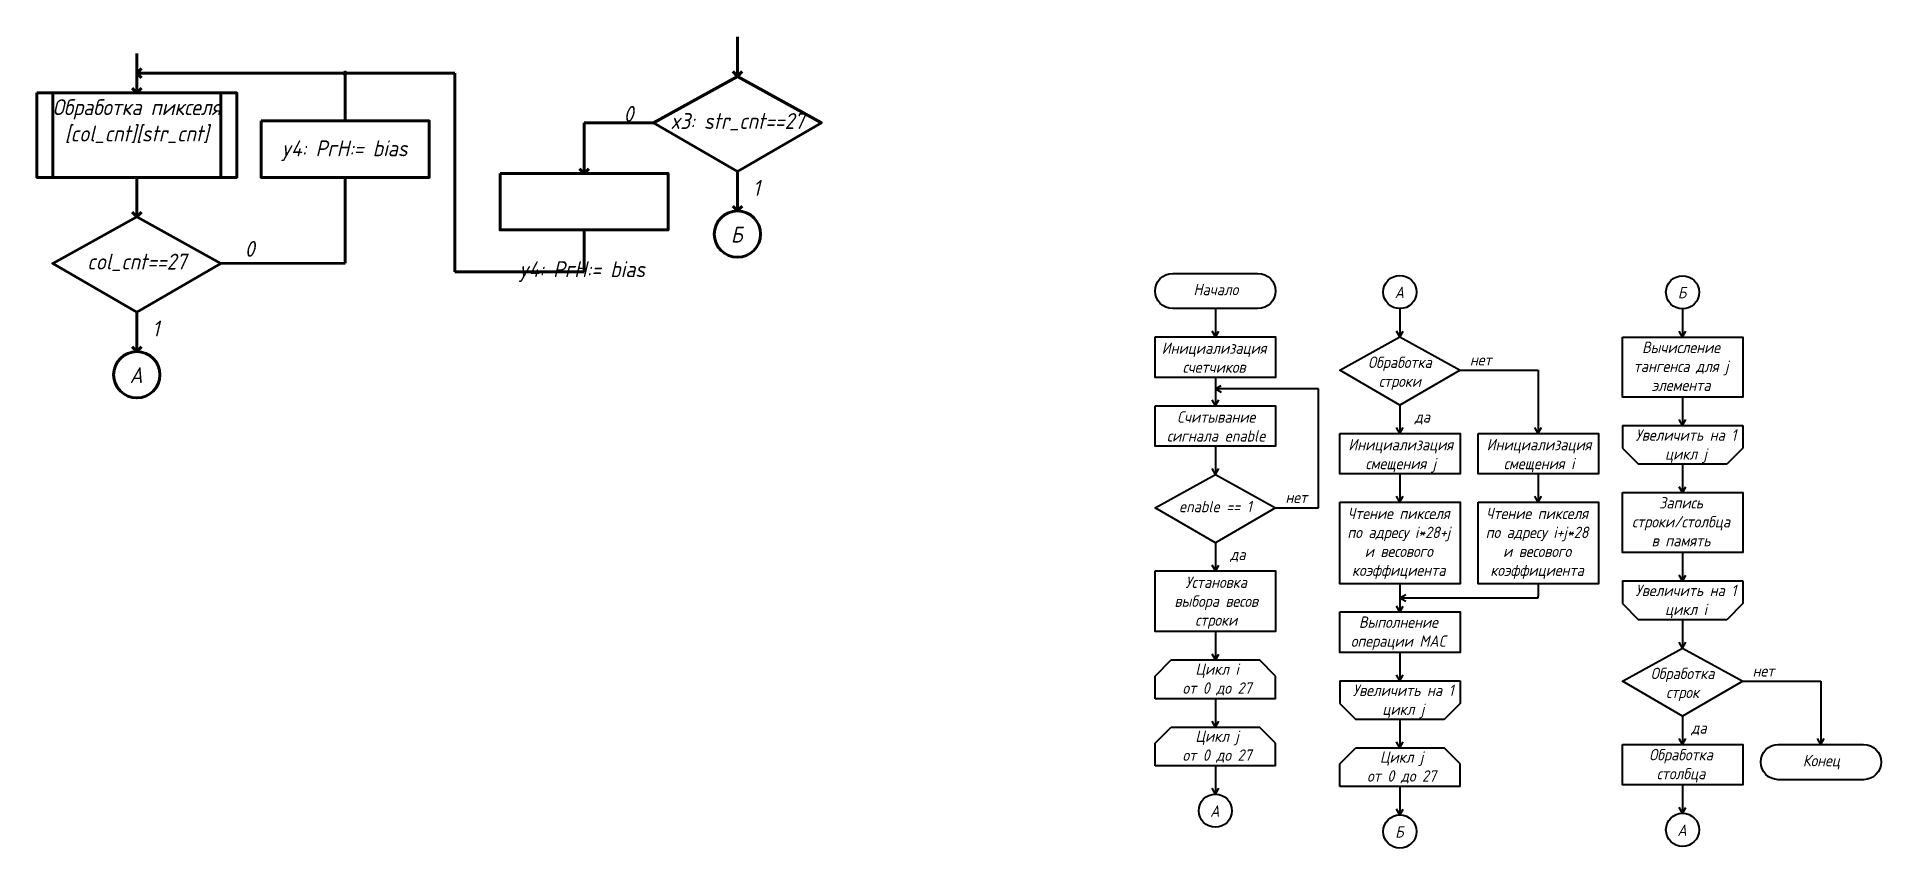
# Model space of a CAD drawing. Header units: millimetres. Extents: x -1351 to 2793, y -4756 to -707.
# Drawn here: x -1351 to -539, y -4756 to -4399 of the extents above; entities that cross this region are included whole.
import ezdxf

# ---------------------------------------------------------------- set-up
doc = ezdxf.new("R2010")
doc.units = ezdxf.units.MM
doc.header["$LTSCALE"] = 0.5
doc.layers.get('0').update_dxf_attribs({"lineweight": 60})
doc.layers.add('4-текст', color=7, linetype='Continuous', true_color=0x000000)
doc.styles.get("Standard").update_dxf_attribs({"font": 'ISOCPEUI.TTF', "width": 0.9})

msp = doc.modelspace()

# ---------------------------------------------------------------- texts
at = {"layer": '4-текст', "attachment_point": 1}
for s, width, heights, insert, char_height in [('\\pxqc;{\\fISOCPEUR|b0|i1|c204|p34;Обработка пикселя }[col_cnt][str_cnt]', 73.95, [45.22], (-1343.82, -4426.24), 6.9779), ('\\pxqc;0', 20.0503, [0], (-1100.48, -4429.2), 6.978), ('\\pxqc;x3: str_cnt==27', 69.617, [0], (-1077.39, -4432.34), 6.9779), ('\\pxqc;y4: {\\fISOCPEUR|b0|i1|c204|p34;РгН}:= bias', 63.8772, [0], (-1247.43, -4444.36), 6.9779), ('\\pxqc;1', 9.1935, [0], (-1038.78, -4461.78), 6.978), ('\\pxqc;{\\fISOCPEUR|b0|i1|c204|p34;Б}', 10.9197, [0], (-1048.35, -4482.34), 6.9779), ('\\pxqc;col_cnt==27', 69.617, [0], (-1341.67, -4494.23), 6.9779), ('\\pxqc;0', 20.0503, [0], (-1267.19, -4488.63), 6.978), ('\\pxqc;y4: {\\fISOCPEUR|b0|i1|c204|p34;РгН}:= bias', 63.8772, [0], (-1142.92, -4497.57), 6.9779), ('\\pxqc;1', 9.1935, [0], (-1303.06, -4523.67), 6.978), ('\\pxqc;{\\fISOCPEUR|b0|i1|c204|p34;А}', 10.9197, [0], (-1312.63, -4544.23), 6.9779)]:
    msp.add_mtext_dynamic_manual_height_columns(s, width=width, gutter_width=69.78, heights=heights, dxfattribs=dict(at, insert=insert, char_height=char_height))
at = {"layer": '4-текст', "color": 0, "lineweight": 20, "char_height": 5, "attachment_point": 1}
for s, width, insert in [('\\pxqc;{\\fISOCPEUR|b0|i1|c204|p34;Начало}', 27.0464, (-845.59, -4507.52)), ('\\pxqc;{\\fISOCPEUR|b0|i1|c204|p34;А}', 7.8245, (-755.22, -4508.77)), ('\\pxqc;{\\fISOCPEUR|b0|i1|c204|p34;Б}', 7.8245, (-630.84, -4508.88)), ('\\pxqc;{\\fISOCPEUR|b0|i1|c204|p34;Инициализация\\Pсчетчиков}', 27.0464, (-846.35, -4533.33)), ('\\pxqc;{\\fISOCPEUR|b0|i1|c204|p34;Вычисление тангенса для }j{\\fISOCPEUR|b0|i1|c204|p34; элемента}', 45.771, (-650.25, -4532.97)), ('\\pxqc;{\\fISOCPEUR|b0|i1|c204|p34;Обработка\\Pстроки}', 49.8839, (-776.02, -4539.54)), ('\\pxqc;{\\fISOCPEUR|b0|i1|c204|p34;нет}', 14.367, (-722.66, -4538.45)), ('\\pxqc;{\\fISOCPEUR|b0|i1|c204|p34;Считывание сигнала }enable', 49.8839, (-856.84, -4563.62)), ('\\pxqc;{\\fISOCPEUR|b0|i1|c204|p34;да}', 14.367, (-748.36, -4563.56)), ('\\pxqc;{\\fISOCPEUR|b0|i1|c204|p34;Инициализация смещения }j', 49.8839, (-775.64, -4575.79)), ('\\pxqc;{\\fISOCPEUR|b0|i1|c204|p34;Инициализация смещения }i', 49.8839, (-714.78, -4575.79)), ('\\pxqc;{\\fISOCPEUR|b0|i1|c204|p34;Увеличить на 1 \\Pцикл }j', 49.8839, (-650.14, -4571.56)), ('\\pxqc;{\\fISOCPEUR|b0|i1|c204|p34;нет}', 14.367, (-803.85, -4599.03)), ('\\pxqc;enable == 1', 49.8839, (-857.22, -4603.05)), ('\\pxqc;{\\fISOCPEUR|b0|i1|c204|p34;Чтение пикселя }\\P{\\fISOCPEUR|b0|i1|c204|p34;по адресу }i*28+j{\\fISOCPEUR|b0|i1|c204|p34;\\Pи весового коэффициента}', 49.8298, (-776.5, -4606.08)), ('\\pxqc;{\\fISOCPEUR|b0|i1|c204|p34;Чтение пикселя }\\P{\\fISOCPEUR|b0|i1|c204|p34;по адресу }i+j{\\fISOCPEUR|b0|i1|c204|p34;*28 и весового коэффициента}', 49.8298, (-715.63, -4606.08)), ('\\pxqc;{\\fISOCPEUR|b0|i1|c204|p34;Запись строки}/{\\fISOCPEUR|b0|i1|c204|p34;столбца\\Pв память}', 45.771, (-650.25, -4601.39)), ('\\pxqc;{\\fISOCPEUR|b0|i1|c204|p34;да}', 14.367, (-829.55, -4624.14)), ('\\pxqc;{\\fISOCPEUR|b0|i1|c204|p34;Установка\\Pвыбора весов строки}', 49.8839, (-856.84, -4636.37)), ('\\pxqc;{\\fISOCPEUR|b0|i1|c204|p34;Увеличить на 1 \\Pцикл }i', 49.8839, (-650.14, -4639.98)), ('\\pxqc;{\\fISOCPEUR|b0|i1|c204|p34;Выполнение операции }MAC', 45.771, (-774.63, -4653.95)), ('\\pxqc;{\\fISOCPEUR|b0|i1|c204|p34;Цикл }i{\\fISOCPEUR|b0|i1|c204|p34; \\Pот }0 {\\fISOCPEUR|b0|i1|c204|p34;до 27}', 49.8839, (-856.46, -4674.62)), ('\\pxqc;{\\fISOCPEUR|b0|i1|c204|p34;Обработка\\Pстрок}', 49.8839, (-651.64, -4676.5)), ('\\pxqc;{\\fISOCPEUR|b0|i1|c204|p34;нет}', 14.367, (-598.28, -4675.41)), ('\\pxqc;{\\fISOCPEUR|b0|i1|c204|p34;Увеличить на 1 \\Pцикл }j', 49.8839, (-774.52, -4683.94)), ('\\pxqc;{\\fISOCPEUR|b0|i1|c204|p34;Цикл }j{\\fISOCPEUR|b0|i1|c204|p34; \\Pот }0 {\\fISOCPEUR|b0|i1|c204|p34;до 27}', 49.8839, (-856.46, -4704.15)), ('\\pxqc;{\\fISOCPEUR|b0|i1|c204|p34;да}', 14.367, (-626.69, -4700.52)), ('\\pxqc;{\\fISOCPEUR|b0|i1|c204|p34;Цикл }j{\\fISOCPEUR|b0|i1|c204|p34; \\Pот }0 {\\fISOCPEUR|b0|i1|c204|p34;до 27}', 49.8839, (-775.26, -4713.33)), ('\\pxqc;{\\fISOCPEUR|b0|i1|c204|p34;Обработка столбца}', 45.771, (-650.25, -4712.28)), ('\\pxqc;{\\fISOCPEUR|b0|i1|c204|p34;Конец}', 27.0464, (-579.14, -4714.89)), ('\\pxqc;{\\fISOCPEUR|b0|i1|c204|p34;А}', 7.8245, (-836.41, -4737.1)), ('\\pxqc;{\\fISOCPEUR|b0|i1|c204|p34;Б}', 7.8245, (-755.22, -4746.28)), ('\\pxqc;{\\fISOCPEUR|b0|i1|c204|p34;А}', 7.8245, (-630.84, -4745.54))]:
    msp.add_mtext_dynamic_manual_height_columns(s, width=width, gutter_width=50, heights=[0], dxfattribs=dict(at, insert=insert))

# ---------------------------------------------------------------- hatches: boundary and pattern name
h = msp.add_hatch(color=256)
h.dxf.hatch_style = 1
edge = h.paths.add_edge_path()
edge.add_arc((-1215.19, -4414.78), 0.505, 0, 360)

# ---------------------------------------------------------------- linework, layer by layer
for p, q in [((-1306.85, -4406.08), (-1306.85, -4423.47)), ((-1042.57, -4398.78), (-1042.57, -4416.17)), ((-1306.81, -4414.79), (-1304.74, -4412.71)), ((-1042.57, -4416.17), (-1044.64, -4414.09)), ((-1042.57, -4416.17), (-1040.49, -4414.09)), ((-1306.85, -4423.47), (-1308.92, -4421.4)), ((-1306.85, -4423.47), (-1304.77, -4421.4)), ((-1243.46, -4414.79), (-1306.81, -4414.79)), ((-1306.81, -4414.79), (-1304.74, -4416.86)), ((-1220.16, -4414.79), (-1243.46, -4414.79)), ((-1220.19, -4414.78), (-1166.87, -4414.78)), ((-1215.19, -4435.77), (-1215.19, -4414.78)), ((-1166.9, -4502.19), (-1166.87, -4414.78)), ((-1343.82, -4423.47), (-1343.82, -4460.67)), ((-1269.87, -4423.47), (-1269.87, -4460.67)), ((-1079.54, -4436.59), (-1110.05, -4436.59)), ((-1110.05, -4436.59), (-1110.05, -4458.89)), ((-1306.85, -4460.67), (-1306.85, -4478.06)), ((-1215.19, -4460.66), (-1215.19, -4498.4)), ((-1110.05, -4458.89), (-1112.12, -4456.81)), ((-1110.05, -4458.89), (-1107.97, -4456.81)), ((-1042.57, -4458.03), (-1042.57, -4475.42)), ((-1306.85, -4478.06), (-1308.92, -4475.98)), ((-1306.85, -4478.06), (-1304.77, -4475.98)), ((-1042.57, -4475.42), (-1044.64, -4473.35)), ((-1042.57, -4475.42), (-1040.49, -4473.35)), ((-1110.05, -4483.77), (-1110.05, -4502.19)), ((-1269.87, -4498.49), (-1215.19, -4498.4)), ((-1110.05, -4502.19), (-1166.9, -4502.19)), ((-1306.85, -4519.93), (-1306.85, -4537.32)), ((-1306.85, -4537.32), (-1308.92, -4535.24)), ((-1306.85, -4537.32), (-1304.77, -4535.24))]:
    msp.add_line(p, q)
at = {"lineweight": 40}
for p, q in [((-832.27, -4518.42), (-832.27, -4530.88)), ((-751.07, -4518.42), (-751.07, -4530.88)), ((-626.69, -4518.53), (-626.69, -4530.99)), ((-832.27, -4530.88), (-833.75, -4528.27)), ((-832.27, -4530.88), (-830.77, -4528.28)), ((-751.07, -4530.88), (-752.56, -4528.27)), ((-751.07, -4530.88), (-749.57, -4528.28)), ((-626.69, -4530.99), (-628.18, -4528.38)), ((-626.69, -4530.99), (-625.19, -4528.39)), ((-832.27, -4548.71), (-832.27, -4561.17)), ((-832.27, -4553.71), (-829.66, -4552.22)), ((-724.58, -4545.51), (-690.21, -4545.51)), ((-690.21, -4545.51), (-690.21, -4573.34)), ((-832.27, -4561.17), (-833.75, -4558.56)), ((-786.87, -4553.71), (-832.27, -4553.71)), ((-832.27, -4553.71), (-829.67, -4555.21)), ((-832.27, -4561.17), (-830.77, -4558.57)), ((-786.87, -4606.1), (-786.87, -4553.71)), ((-626.69, -4557.42), (-626.69, -4569.88)), ((-751.07, -4560.88), (-751.07, -4573.34)), ((-626.69, -4569.88), (-628.18, -4567.27)), ((-626.69, -4569.88), (-625.19, -4567.28)), ((-751.07, -4573.34), (-752.56, -4570.73)), ((-751.07, -4573.34), (-749.57, -4570.74)), ((-690.21, -4573.34), (-691.69, -4570.73)), ((-690.21, -4573.34), (-688.71, -4570.74)), ((-653.19, -4569.88), (-600.2, -4569.88)), ((-653.19, -4569.88), (-653.19, -4579.88)), ((-600.2, -4569.88), (-600.2, -4579.88)), ((-832.27, -4579), (-832.27, -4591.46)), ((-653.19, -4579.88), (-646.12, -4586.95)), ((-600.2, -4579.88), (-607.27, -4586.95)), ((-832.27, -4591.46), (-833.75, -4588.86)), ((-832.27, -4591.46), (-830.77, -4588.86)), ((-751.07, -4591.17), (-751.07, -4603.63)), ((-690.21, -4591.17), (-690.21, -4603.63)), ((-607.27, -4586.95), (-646.12, -4586.95)), ((-626.69, -4586.95), (-626.69, -4599.41)), ((-751.07, -4603.63), (-752.56, -4601.02)), ((-751.07, -4603.63), (-749.57, -4601.03)), ((-690.21, -4603.63), (-691.69, -4601.02)), ((-690.21, -4603.63), (-688.71, -4601.03)), ((-626.69, -4599.41), (-628.18, -4596.8)), ((-626.69, -4599.41), (-625.19, -4596.81)), ((-805.77, -4606.1), (-786.87, -4606.1)), ((-832.27, -4621.46), (-832.27, -4633.92)), ((-832.27, -4633.92), (-833.75, -4631.32)), ((-832.27, -4633.92), (-830.77, -4631.33)), ((-626.69, -4625.84), (-626.69, -4638.3)), ((-751.07, -4639.51), (-751.07, -4651.97)), ((-690.21, -4639.51), (-690.21, -4644.93)), ((-653.19, -4638.3), (-600.2, -4638.3)), ((-653.19, -4638.3), (-653.19, -4648.3)), ((-626.69, -4638.3), (-628.18, -4635.7)), ((-626.69, -4638.3), (-625.19, -4635.71)), ((-600.2, -4638.3), (-600.2, -4648.3)), ((-751.07, -4651.97), (-752.56, -4649.36)), ((-751.07, -4645.74), (-748.47, -4644.25)), ((-751.07, -4645.74), (-690.21, -4645.74)), ((-751.07, -4645.74), (-748.48, -4647.24)), ((-751.07, -4651.97), (-749.57, -4649.37)), ((-690.21, -4645.74), (-690.21, -4644.93)), ((-653.19, -4648.3), (-646.12, -4655.37)), ((-600.2, -4648.3), (-607.27, -4655.37)), ((-607.27, -4655.37), (-646.12, -4655.37)), ((-626.69, -4655.37), (-626.69, -4667.84)), ((-832.27, -4660.62), (-832.27, -4673.08)), ((-626.69, -4667.84), (-628.18, -4665.23)), ((-626.69, -4667.84), (-625.19, -4665.24)), ((-858.76, -4680.15), (-851.69, -4673.08)), ((-851.69, -4673.08), (-812.85, -4673.08)), ((-832.27, -4673.08), (-833.75, -4670.47)), ((-832.27, -4673.08), (-830.77, -4670.48)), ((-805.77, -4680.15), (-812.85, -4673.08)), ((-751.07, -4669.8), (-751.07, -4682.26)), ((-858.76, -4690.15), (-858.76, -4680.15)), ((-805.77, -4690.15), (-805.77, -4680.15)), ((-777.57, -4682.26), (-724.58, -4682.26)), ((-777.57, -4682.26), (-777.57, -4692.26)), ((-751.07, -4682.26), (-752.56, -4679.65)), ((-751.07, -4682.26), (-749.57, -4679.66)), ((-724.58, -4682.26), (-724.58, -4692.26)), ((-805.77, -4690.15), (-858.76, -4690.15)), ((-832.27, -4690.15), (-832.27, -4702.61)), ((-600.2, -4682.47), (-565.83, -4682.47)), ((-565.83, -4682.47), (-565.83, -4710.3)), ((-777.57, -4692.26), (-770.5, -4699.33)), ((-724.58, -4692.26), (-731.65, -4699.33)), ((-626.69, -4697.84), (-626.69, -4710.3)), ((-858.76, -4709.68), (-851.69, -4702.61)), ((-851.69, -4702.61), (-812.85, -4702.61)), ((-832.27, -4702.61), (-833.75, -4700.01)), ((-832.27, -4702.61), (-830.77, -4700.02)), ((-805.77, -4709.68), (-812.85, -4702.61)), ((-731.65, -4699.33), (-770.5, -4699.33)), ((-751.07, -4699.33), (-751.07, -4711.79)), ((-858.76, -4719.68), (-858.76, -4709.68)), ((-805.77, -4719.68), (-805.77, -4709.68)), ((-777.57, -4718.86), (-770.5, -4711.79)), ((-770.5, -4711.79), (-731.65, -4711.79)), ((-751.07, -4711.79), (-752.56, -4709.19)), ((-751.07, -4711.79), (-749.57, -4709.2)), ((-724.58, -4718.86), (-731.65, -4711.79)), ((-626.69, -4710.3), (-628.18, -4707.69)), ((-626.69, -4710.3), (-625.19, -4707.7)), ((-565.83, -4710.3), (-567.31, -4707.69)), ((-565.83, -4710.3), (-564.33, -4707.7)), ((-805.77, -4719.68), (-858.76, -4719.68)), ((-832.27, -4719.68), (-832.27, -4732.15)), ((-777.57, -4728.86), (-777.57, -4718.86)), ((-724.58, -4728.86), (-724.58, -4718.86)), ((-832.27, -4732.15), (-833.75, -4729.54)), ((-832.27, -4732.15), (-830.77, -4729.55)), ((-724.58, -4728.86), (-777.57, -4728.86)), ((-751.07, -4728.86), (-751.07, -4741.32)), ((-626.69, -4728.13), (-626.69, -4740.59)), ((-751.07, -4741.32), (-752.56, -4738.72)), ((-751.07, -4741.32), (-749.57, -4738.73)), ((-626.69, -4740.59), (-628.18, -4737.98)), ((-626.69, -4740.59), (-625.19, -4737.99))]:
    msp.add_line(p, q, dxfattribs=at)
for points in [[(-1042.57, -4416.17), (-1005.59, -4436.59), (-1042.57, -4458.03), (-1079.54, -4436.59)], [(-1350.82, -4423.47), (-1262.87, -4423.47), (-1262.87, -4460.67), (-1350.82, -4460.67)], [(-1252.16, -4435.77), (-1178.21, -4435.77), (-1178.21, -4460.66), (-1252.16, -4460.66)], [(-1147.02, -4458.89), (-1073.07, -4458.89), (-1073.07, -4483.77), (-1147.02, -4483.77)], [(-1306.85, -4478.06), (-1269.87, -4498.49), (-1306.85, -4519.93), (-1343.82, -4498.49)]]:
    msp.add_lwpolyline(points, close=True)
for points in [[(-813.52, -4518.42), (-851.02, -4518.42, -1), (-851.02, -4502.93, 0.414214)], [(-851.02, -4502.93), (-813.52, -4502.93, -1), (-813.52, -4518.42, 0.414214)], [(-547.08, -4725.79), (-584.58, -4725.79, -1), (-584.58, -4710.3, 0.414214)], [(-584.58, -4710.3), (-547.08, -4710.3, -1), (-547.08, -4725.79, 0.414214)]]:
    msp.add_lwpolyline(points, format="xyb", dxfattribs=at)
for points in [[(-858.76, -4530.88), (-805.77, -4530.88), (-805.77, -4548.71), (-858.76, -4548.71)], [(-751.07, -4530.88), (-724.58, -4545.51), (-751.07, -4560.88), (-777.57, -4545.51)], [(-653.19, -4530.99), (-600.2, -4530.99), (-600.2, -4557.42), (-653.19, -4557.42)], [(-858.76, -4561.17), (-805.77, -4561.17), (-805.77, -4579), (-858.76, -4579)], [(-777.57, -4573.34), (-724.58, -4573.34), (-724.58, -4591.17), (-777.57, -4591.17)], [(-716.7, -4573.34), (-663.71, -4573.34), (-663.71, -4591.17), (-716.7, -4591.17)], [(-832.27, -4591.46), (-805.77, -4606.1), (-832.27, -4621.46), (-858.76, -4606.1)], [(-653.19, -4599.41), (-600.2, -4599.41), (-600.2, -4625.84), (-653.19, -4625.84)], [(-777.57, -4603.63), (-724.58, -4603.63), (-724.58, -4639.51), (-777.57, -4639.51)], [(-716.7, -4603.63), (-663.71, -4603.63), (-663.71, -4639.51), (-716.7, -4639.51)], [(-858.76, -4633.92), (-805.77, -4633.92), (-805.77, -4660.62), (-858.76, -4660.62)], [(-777.57, -4651.97), (-724.58, -4651.97), (-724.58, -4669.8), (-777.57, -4669.8)], [(-626.69, -4667.84), (-600.2, -4682.47), (-626.69, -4697.84), (-653.19, -4682.47)], [(-653.19, -4710.3), (-600.2, -4710.3), (-600.2, -4728.13), (-653.19, -4728.13)]]:
    msp.add_lwpolyline(points, close=True, dxfattribs=at)
for centre, radius in [((-1215.19, -4414.78), 0.505), ((-1042.57, -4485.61), 10.19), ((-1306.85, -4547.51), 10.19)]:
    msp.add_circle(centre, radius)
for centre in [(-751.07, -4511.12), (-626.69, -4511.22), (-832.27, -4739.45), (-751.07, -4748.63), (-626.69, -4747.89)]:
    msp.add_circle(centre, 7.3, dxfattribs=at)

msp.set_redraw_order([(e.dxf.handle, doc.entitydb.next_handle()) for e in msp.query("TEXT MTEXT ATTDEF DIMENSION ARC_DIMENSION")])  # texts and dimensions are drawn at this point

doc.saveas('drawing.dxf')
